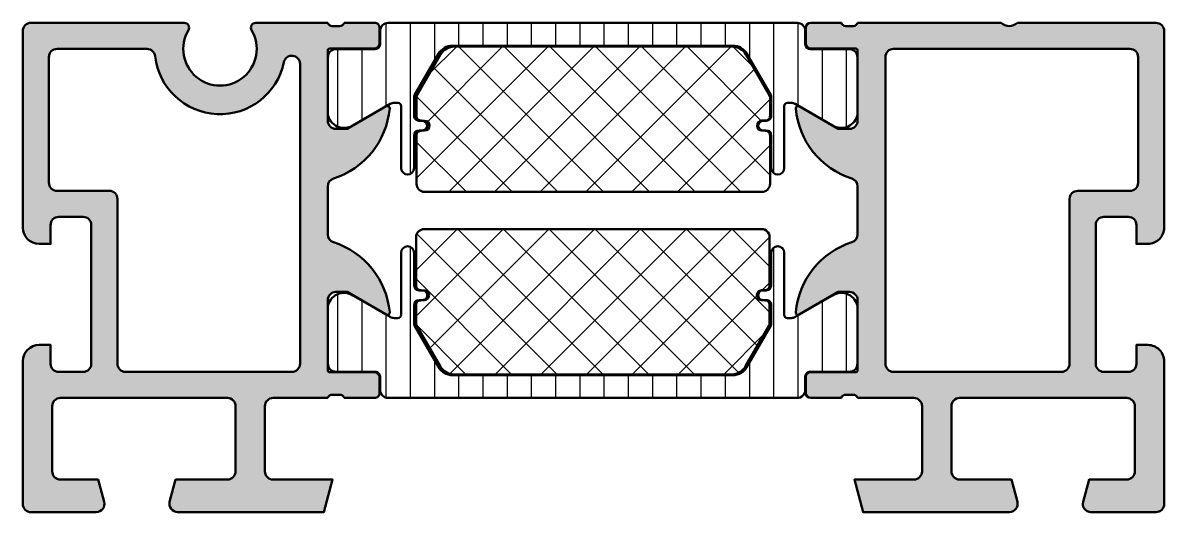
# Model space of a CAD drawing. Extents: x 0 to 70, y -30 to 0.
import ezdxf

# ---------------------------------------------------------------- set-up
doc = ezdxf.new("R2010")
doc.units = 0
for name, color, linetype, lineweight in [('0S-Alu contour', 7, 'Continuous', 50), ('0S-Alu hatch', 252, 'Continuous', 25), ('0S-Plastic contour', 254, 'Continuous', 50), ('0S-Plastic hatch', 253, 'Continuous', 25), ('0S-PT contour', 91, 'Continuous', 50), ('0S-PT hatch', 103, 'Continuous', 25)]:
    doc.layers.add(name, color=color, linetype=linetype, lineweight=lineweight)
pattern_1 = [(135, (0, 0), (-1.403165018917055, -1.403165018917055), []), (225, (0, 0), (1.403165018917055, -1.403165018917055), [])]
pattern_2 = [(90, (0, 0), (-1.4859, 0), [])]

# ---------------------------------------------------------------- blocks, each defined once
blk = doc.blocks.new('373840__84A94E6F_98FE_4E02_81BB_5062945A192A_')
at = {"layer": '0S-PT hatch'}
h = blk.add_hatch(dxfattribs=at)
h.set_pattern_fill('ANSI37', color=256, scale=0.625, angle=90, style=0)
h.set_pattern_definition(pattern_1)
edge = h.paths.add_edge_path()
edge.add_ellipse((45.30675354166806, -13.13669570241585), major_axis=(-0.4950000000000064, 0), ratio=1, start_angle=180, end_angle=270.0000000000008, ccw=False)
edge.add_line((45.80175354166807, -13.13669570241586), (45.80175354176694, -14.12669570241584))
edge.add_line((45.80175354176694, -14.12669570241584), (45.80175354176694, -16.10669570241588))
edge.add_ellipse((45.52417464414637, -16.11474018641769), major_axis=(-0.2776954413149472, 0), ratio=1, start_angle=85.91688235948038, end_angle=181.6600181461451, ccw=False)
edge.add_line((45.50440174497333, -16.39173078298262), (45.3064895305107, -16.39611335367304))
edge.add_arc((45.31656762396829, -16.70278662582439), 0.3068388238469064, 91.88221322522874, 266.5188238284825)
edge.add_line((45.29793618302895, -17.00905927107413), (45.49931529471485, -17.01437805469059))
edge.add_ellipse((45.53118259361233, -17.28330706807234), major_axis=(-0.27081052227988, 0), ratio=1, start_angle=177.5897791427145, end_angle=276.75786897964304, ccw=False)
edge.add_line((45.80175354176694, -17.29469570241583), (45.80175354176694, -18.44715630136487))
edge.add_ellipse((45.60375354213104, -18.44715630136487), major_axis=(-0.1979999996359041, 0), ratio=1, start_angle=150.0000053455932, end_angle=180, ccw=False)
edge.add_line((45.77522658100156, -18.5461562851847), (44.32576648727024, -21.05669535199894))
edge.add_ellipse((43.46840082294906, -20.56169516156339), major_axis=(-0.9900005408524362, 0), ratio=1, start_angle=89.9999999999992, end_angle=150.0000053455929, ccw=False)
edge.add_line((43.46840082294905, -21.55169570241583), (26.45410626048598, -21.55169570241584))
edge.add_ellipse((26.45410626048599, -20.56169516156336), major_axis=(-0.9900005408524812, 0), ratio=1, start_angle=29.999994654407885, end_angle=89.99999999999937, ccw=False)
edge.add_line((25.59674059616479, -21.05669535199894), (24.14728050243346, -18.54615628518468))
edge.add_ellipse((24.31875354130394, -18.44715630136487), major_axis=(-0.1979999996358538, 0), ratio=1, start_angle=0, end_angle=29.9999946544105, ccw=False)
edge.add_line((24.12075354166808, -18.44715630136487), (24.12075354166808, -17.29469570241582))
edge.add_ellipse((24.38323160599479, -17.28039624846058), major_axis=(-0.2628672833125327, 0), ratio=1, start_angle=-97.79679478533632, end_angle=3.118314914354926, ccw=False)
edge.add_line((24.41889222061983, -17.01995905987055), (24.61575354166794, -16.99769570241587))
edge.add_arc((24.61575354166797, -16.70069570241587), 0.296999999999997, 269.9999999999958, 449.9999999999958)
edge.add_line((24.61575354166799, -16.40369570241587), (24.42041237790429, -16.38088642705345))
edge.add_ellipse((24.38276588881733, -16.12118806274226), major_axis=(-0.2624128399421112, 0), ratio=1, start_angle=-3.1659036410578096, end_angle=98.24827529625901, ccw=False)
edge.add_line((24.12075354166809, -16.10669570241587), (24.12075354166809, -14.12669570241584))
edge.add_line((24.12075354166809, -14.12669570241584), (24.12075354166808, -13.13669570241584))
edge.add_ellipse((24.61575354166809, -13.13669570241584), major_axis=(-0.4950000000000046, 0), ratio=1, start_angle=270, end_angle=360, ccw=False)
edge.add_line((24.61575354166809, -12.64169570241584), (45.30675354166805, -12.64169570241585))
at = {"layer": '0S-PT contour', "color": 7}
for points in [[(24.12075354166809, -16.10669570241587), (24.12075354166809, -14.12669570241584), (24.12075354166808, -13.13669570241584)], [(24.61575354166809, -12.64169570241584), (45.30675354166805, -12.64169570241585)], [(45.80175354166807, -13.13669570241586), (45.80175354176694, -14.12669570241584), (45.80175354176694, -16.10669570241588)], [(24.61575354166799, -16.40369570241587), (24.42041237790429, -16.38088642705345)], [(45.50440174497333, -16.39173078298262), (45.3064895305107, -16.39611335367304)], [(24.12075354166808, -18.44715630136487), (24.12075354166808, -17.29469570241582)], [(24.41889222061983, -17.01995905987055), (24.61575354166794, -16.99769570241587)], [(45.29793618302895, -17.00905927107413), (45.49931529471485, -17.01437805469059)], [(45.80175354176694, -17.29469570241583), (45.80175354176694, -18.44715630136487)], [(25.59674059616479, -21.05669535199894), (24.14728050243346, -18.54615628518468)], [(45.77522658100156, -18.5461562851847), (44.32576648727024, -21.05669535199894)], [(43.46840082294905, -21.55169570241583), (26.45410626048598, -21.55169570241584)]]:
    blk.add_lwpolyline(points, dxfattribs=at)
at = {"layer": '0S-PT contour', "color": 7, "extrusion": (0, 0, -1)}
for centre, radius, start, end in [((-24.61575354166809, -13.13669570241584), 0.4950000000000046, 0, 90), ((-45.30675354166806, -13.13669570241585), 0.4950000000000064, 89.9999999999992, 180), ((-24.38276588881733, -16.12118806274226), 0.2624128399421112, 261.751724703741, 3.16590364105788), ((-45.52417464414637, -16.11474018641769), 0.2776954413149472, 178.3399818538549, 274.0831176405196), ((-24.38323160599479, -17.28039624846058), 0.2628672833125327, 356.8816850856451, 97.79679478533625), ((-45.53118259361233, -17.28330706807234), 0.27081052227988, 83.24213102035696, 182.4102208572855), ((-24.31875354130394, -18.44715630136487), 0.1979999996358538, 330.0000053455895, 0), ((-45.60375354213104, -18.44715630136487), 0.1979999996359041, 180, 209.9999946544069), ((-26.45410626048599, -20.56169516156336), 0.9900005408524812, 270.0000000000006, 330.0000053455921), ((-43.46840082294906, -20.56169516156339), 0.9900005408524362, 209.9999946544071, 270.0000000000008)]:
    blk.add_arc(centre, radius, start, end, dxfattribs=at)
at = {"layer": '0S-PT contour', "color": 7}
for centre, radius, start, end in [((24.61575354166797, -16.70069570241587), 0.296999999999997, 269.9999999999958, 89.9999999999959), ((45.31656762396829, -16.70278662582439), 0.3068388238469064, 91.88221322522874, 266.5188238284825)]:
    blk.add_arc(centre, radius, start, end, dxfattribs=at)
blk = doc.blocks.new('244217__650676E9_0D97_44A4_AF06_2F139816942C___6220376D_D4CB_4316_90C6_E2EEF06ECD18_')
at = {"layer": '0S-Plastic hatch'}
h = blk.add_hatch(dxfattribs=at)
h.set_pattern_fill('ANSI31', color=256, scale=0.4680000000000001, angle=45, style=0)
h.set_pattern_definition(pattern_2)
edge = h.paths.add_edge_path()
edge.add_line((22.40999699990731, -23.00000000000717), (47.490003, -23))
edge.add_arc((47.49000567890919, -22.5000026789092), 0.499997321097979, 269.9996930179738, 360.0003069823849)
edge.add_line((47.990003, -22.49999999999687), (47.990003, -21.68966866666667))
edge.add_ellipse((48.29000299999999, -21.68966866666665), major_axis=(-0.29999999999999, 0), ratio=1, start_angle=269.99999999999864, end_angle=360, ccw=False)
edge.add_line((48.290003, -21.38966866666666), (50.69000138293631, -21.39000061706369))
edge.add_arc((50.69000402256139, -20.89000463962507), 0.4999959774455797, 269.9996975188133, 360.0003024817733)
edge.add_line((51.18999999999999, -20.89000199999487), (51.18999999999999, -17.41346050190052))
edge.add_arc((50.20018192527714, -17.55577115089187), 0.9999960709244765, 8.18160805189962, 122.7270160998402)
edge.add_line((49.65954700000001, -16.71451850190052), (47.36474684376331, -18.03301291510038))
edge.add_ellipse((47.11474721305098, -17.60000000000011), major_axis=(-0.4999999999999363, 0), ratio=1, start_angle=89.9999999999992, end_angle=119.99995113626531, ccw=False)
edge.add_line((47.11474721305097, -18.10000000000005), (46.9, -18.10000000000005))
edge.add_ellipse((46.9, -17.90000000000006), major_axis=(-0.1999999999999922, 0), ratio=1, start_angle=0, end_angle=90, ccw=False)
edge.add_line((46.7, -17.90000000000005), (46.7, -14.10000000000002))
edge.add_arc((46.29999999999999, -14.10000000000002), 0.4000000000000057, 0, 180)
edge.add_line((45.89999999999998, -14.10000000000002), (45.89999999999998, -16.10000000000005))
edge.add_ellipse((45.59999999999997, -16.10000000000005), major_axis=(-0.3000000000000114, 0), ratio=1, start_angle=90.00000000000267, end_angle=180, ccw=False)
edge.add_line((45.59999999999998, -16.40000000000006), (45.40000000000007, -16.40000000000006))
edge.add_arc((45.40000000000008, -16.70000000000006), 0.2999999999999971, 90.00000000000136, 270.0000000000027)
edge.add_line((45.40000000000008, -17.00000000000005), (45.59999999999997, -17.00000000000003))
edge.add_ellipse((45.60000000000002, -17.30000000000002), major_axis=(-0.2999999999999864, 0), ratio=1, start_angle=180, end_angle=270.00000000000813, ccw=False)
edge.add_line((45.9, -17.30000000000002), (45.9, -18.46410161510006))
edge.add_ellipse((45.70000000036769, -18.46410161510001), major_axis=(-0.1999999996323041, 0), ratio=1, start_angle=150.0000053455937, end_angle=180, ccw=False)
edge.add_line((45.87320509013597, -18.56410159875643), (44.40910398535686, -21.09999964604357))
edge.add_ellipse((43.54307806180009, -20.59999945368438), major_axis=(-1.000000546315642, 0), ratio=1, start_angle=90.0000000000004, end_angle=150.0000053455914, ccw=False)
edge.add_line((43.5430780618001, -21.60000000000002), (26.35692193810003, -21.60000000000002))
edge.add_ellipse((26.35692193810003, -20.59999945368439), major_axis=(-1.000000546315636, 0), ratio=1, start_angle=29.999994654408283, end_angle=89.99999999999977, ccw=False)
edge.add_line((25.49089601454327, -21.09999964604357), (24.02679490976416, -18.56410159875645))
edge.add_ellipse((24.20000000027586, -18.46410161510055), major_axis=(-0.2000000002758611, 0), ratio=1, start_angle=0, end_angle=29.999994547786685, ccw=False)
edge.add_line((24, -18.46410161510019), (23.99999999999999, -17.30000000000004))
edge.add_ellipse((24.3, -17.30000000000004), major_axis=(-0.3000000000000149, 0), ratio=1, start_angle=270.0000000000007, end_angle=360, ccw=False)
edge.add_line((24.3, -17.00000000000003), (24.4999999999, -17.00000000000005))
edge.add_arc((24.50000000000012, -16.70000000000004), 0.2999999999999829, 269.999999980878, 449.9999999999932)
edge.add_line((24.50000000000016, -16.40000000000006), (24.29999999999991, -16.4))
edge.add_ellipse((24.30000000000001, -16.10000000000002), major_axis=(-0.2999999999999794, 0), ratio=1, start_angle=0, end_angle=89.9999999999817, ccw=False)
edge.add_line((24.00000000000003, -16.10000000000003), (24, -14.10000000000001))
edge.add_arc((23.59999999990014, -14.10000000000002), 0.3999999999999986, 0, 180)
edge.add_line((23.19999999990014, -14.10000000000002), (23.19999999990013, -17.90000000000004))
edge.add_ellipse((22.99999999990012, -17.90000000000005), major_axis=(-0.2000000000000064, 0), ratio=1, start_angle=90.00000000000102, end_angle=180, ccw=False)
edge.add_line((22.99999999990013, -18.10000000000005), (22.78525278684916, -18.10000000000005))
edge.add_ellipse((22.78525278684918, -17.59999999999999), major_axis=(-0.500000000000057, 0), ratio=1, start_angle=60.0000488637383, end_angle=89.9999999999967, ccw=False)
edge.add_line((22.53525315613682, -18.03301291510038), (20.24045299990013, -16.71451850190053))
edge.add_arc((19.69981807462297, -17.55577115089188), 0.999996070924481, 57.27298390015943, 171.8183919481002)
edge.add_line((18.70999999990012, -17.41346050190052), (18.70999989431426, -20.89000200000027))
edge.add_arc((19.20999587175289, -20.89000463962535), 0.4999959774455868, 179.9996975182267, 270.0003024811859)
edge.add_line((19.20999851137796, -21.39000061706397), (21.60999689431427, -21.38966866666694))
edge.add_ellipse((21.60999689431428, -21.68966866666694), major_axis=(-0.2999999999999971, 0), ratio=1, start_angle=180, end_angle=270.00000000000136, ccw=False)
edge.add_line((21.90999689431428, -21.68966866666695), (21.90999699990014, -22.5))
edge.add_arc((22.40999432099812, -22.5000026789092), 0.4999973211051546, 179.999693017615, 270.0003069820253)
at = {"layer": '0S-Plastic contour', "color": 7}
for points in [[(23.19999999990014, -14.10000000000002), (23.19999999990013, -17.90000000000004)], [(24.00000000000003, -16.10000000000003), (24, -14.10000000000001)], [(45.89999999999998, -14.10000000000002), (45.89999999999998, -16.10000000000005)], [(46.7, -17.90000000000005), (46.7, -14.10000000000002)], [(22.53525315613682, -18.03301291510038), (20.24045299990013, -16.71451850190053)], [(24.50000000000016, -16.40000000000006), (24.29999999999991, -16.4)], [(45.59999999999998, -16.40000000000006), (45.40000000000007, -16.40000000000006)], [(49.65954700000001, -16.71451850190052), (47.36474684376331, -18.03301291510038)], [(18.70999999990012, -17.41346050190052), (18.70999989431426, -20.89000200000027)], [(24, -18.46410161510019), (23.99999999999999, -17.30000000000004)], [(24.3, -17.00000000000003), (24.4999999999, -17.00000000000005)], [(45.40000000000008, -17.00000000000005), (45.59999999999997, -17.00000000000003)], [(45.9, -17.30000000000002), (45.9, -18.46410161510006)], [(51.18999999999999, -20.89000199999487), (51.18999999999999, -17.41346050190052)], [(22.99999999990013, -18.10000000000005), (22.78525278684916, -18.10000000000005)], [(47.11474721305097, -18.10000000000005), (46.9, -18.10000000000005)], [(25.49089601454327, -21.09999964604357), (24.02679490976416, -18.56410159875645)], [(45.87320509013597, -18.56410159875643), (44.40910398535686, -21.09999964604357)], [(19.20999851137796, -21.39000061706397), (21.60999689431427, -21.38966866666694)], [(21.90999689431428, -21.68966866666695), (21.90999699990014, -22.5)], [(43.5430780618001, -21.60000000000002), (26.35692193810003, -21.60000000000002)], [(47.990003, -22.49999999999687), (47.990003, -21.68966866666667)], [(48.290003, -21.38966866666666), (50.69000138293631, -21.39000061706369)], [(22.40999699990731, -23.00000000000717), (47.490003, -23)]]:
    blk.add_lwpolyline(points, dxfattribs=at)
for centre, radius, start, end in [((23.59999999990014, -14.10000000000002), 0.3999999999999986, 0, 180), ((46.29999999999999, -14.10000000000002), 0.4000000000000057, 0, 180), ((19.69981807462297, -17.55577115089188), 0.999996070924481, 57.27298390015943, 171.8183919481002), ((24.50000000000012, -16.70000000000004), 0.2999999999999829, 269.999999980878, 89.99999999999324), ((45.40000000000008, -16.70000000000006), 0.2999999999999971, 90.00000000000136, 270.0000000000027), ((50.20018192527714, -17.55577115089187), 0.9999960709244765, 8.18160805189962, 122.7270160998402), ((19.20999587175289, -20.89000463962535), 0.4999959774455868, 179.9996975182267, 270.0003024811859), ((50.69000402256139, -20.89000463962507), 0.4999959774455797, 269.9996975188133, 0.0003024817733149), ((22.40999432099812, -22.5000026789092), 0.4999973211051546, 179.999693017615, 270.0003069820253), ((47.49000567890919, -22.5000026789092), 0.499997321097979, 269.9996930179738, 0.0003069823849455)]:
    blk.add_arc(centre, radius, start, end, dxfattribs=at)
at = {"layer": '0S-Plastic contour', "color": 7, "extrusion": (0, 0, -1)}
for centre, radius, start, end in [((-24.30000000000001, -16.10000000000002), 0.2999999999999794, 270.0000000000183, 0), ((-45.59999999999997, -16.10000000000005), 0.3000000000000114, 180, 269.9999999999973), ((-24.3, -17.30000000000004), 0.3000000000000149, 0, 89.99999999999935), ((-45.60000000000002, -17.30000000000002), 0.2999999999999865, 89.99999999999186, 180), ((-22.78525278684918, -17.59999999999999), 0.500000000000057, 270.0000000000033, 299.9999511362618), ((-22.99999999990012, -17.90000000000005), 0.2000000000000064, 180, 269.999999999999), ((-46.9, -17.90000000000006), 0.1999999999999922, 270, 0), ((-47.11474721305098, -17.60000000000011), 0.4999999999999363, 240.0000488637347, 270.0000000000008), ((-24.20000000027586, -18.46410161510055), 0.2000000002758611, 330.0000054522133, 0), ((-45.70000000036769, -18.46410161510001), 0.1999999996323041, 180, 209.9999946544064), ((-21.60999689431428, -21.68966866666694), 0.2999999999999971, 89.99999999999864, 180), ((-26.35692193810003, -20.59999945368439), 1.000000546315636, 270.0000000000002, 330.0000053455917), ((-43.54307806180009, -20.59999945368438), 1.000000546315642, 209.9999946544087, 269.9999999999996), ((-48.29000299999999, -21.68966866666665), 0.29999999999999, 0, 90.00000000000136)]:
    blk.add_arc(centre, radius, start, end, dxfattribs=at)
blk = doc.blocks.new('373840__4C39BD4F_C58D_4066_A376_490FDE88BE73_')
at = {"layer": '0S-PT hatch'}
h = blk.add_hatch(dxfattribs=at)
h.set_pattern_fill('ANSI37', color=256, scale=0.625, angle=90, style=0)
h.set_pattern_definition(pattern_1)
edge = h.paths.add_edge_path()
edge.add_line((24.64175193269304, -10.36216350992348), (45.33275193269301, -10.36216350992349))
edge.add_arc((45.33275193269301, -9.86716350992348), 0.4950000000000117, 270, 360)
edge.add_line((45.82775193269302, -9.86716350992348), (45.82775193279189, -8.877163509923491))
edge.add_line((45.82775193279189, -8.877163509923491), (45.82775193279189, -6.897163509923458))
edge.add_arc((45.55017303517132, -6.889119025921662), 0.277695441314961, 358.3399818538581, 454.0831176405178)
edge.add_line((45.53040013599829, -6.612128429356717), (45.33248792153566, -6.607745858666291))
edge.add_ellipse((45.34256601499325, -6.301072586514944), major_axis=(-0.3068388238469082, 0), ratio=1, start_angle=-86.51882382848117, end_angle=88.11778677477002, ccw=False)
edge.add_line((45.3239345740539, -5.994799941265196), (45.5253136857398, -5.989481157648739))
edge.add_arc((45.55718098463728, -5.720552144266992), 0.2708105222798804, 263.242131020357, 362.4102208572856)
edge.add_line((45.8277519327919, -5.709163509923506), (45.82775193279191, -4.556702910974458))
edge.add_arc((45.62975193315604, -4.556702910974451), 0.1979999996358685, 0, 29.99999465440938)
edge.add_line((45.80122497202653, -4.457702927154635), (44.3517648782952, -1.947163860340388))
edge.add_arc((43.494399213974, -2.442164050775961), 0.9900005408524593, 29.99999465440762, 90)
edge.add_line((43.494399213974, -1.452163509923502), (26.48010465151094, -1.452163509923479))
edge.add_arc((26.48010465151094, -2.442164050775947), 0.990000540852467, 90, 150.0000053455923)
edge.add_line((25.62273898718975, -1.947163860340373), (24.17327889345842, -4.457702927154642))
edge.add_arc((24.34475193232888, -4.556702910974454), 0.1979999996358476, 150.0000053455884, 180)
edge.add_line((24.14675193269304, -4.556702910974454), (24.14675193269304, -5.709163509923499))
edge.add_arc((24.40922999701974, -5.723462963878741), 0.2628672833125291, 176.881685085645, 277.7967947853372)
edge.add_line((24.44489061164478, -5.983900152468761), (24.6417519326929, -6.006163509923453))
edge.add_ellipse((24.64175193269292, -6.30316350992345), major_axis=(-0.296999999999997, 0), ratio=1, start_angle=90.0000000000042, end_angle=270.0000000000041, ccw=False)
edge.add_line((24.64175193269294, -6.600163509923447), (24.44641076892924, -6.622972785285867))
edge.add_arc((24.40876427984229, -6.882671149597062), 0.2624128399421112, 81.75172470374098, 183.1659036410579)
edge.add_line((24.14675193269305, -6.897163509923451), (24.14675193269305, -8.877163509923484))
edge.add_line((24.14675193269305, -8.877163509923484), (24.14675193269304, -9.86716350992348))
edge.add_arc((24.64175193269304, -9.86716350992348), 0.4950000000000046, 180, 270)
at = {"layer": '0S-PT contour', "color": 7}
for points in [[(25.62273898718975, -1.947163860340373), (24.17327889345842, -4.457702927154642)], [(43.494399213974, -1.452163509923502), (26.48010465151094, -1.452163509923479)], [(45.80122497202653, -4.457702927154635), (44.3517648782952, -1.947163860340388)], [(24.14675193269304, -4.556702910974454), (24.14675193269304, -5.709163509923499)], [(45.8277519327919, -5.709163509923506), (45.82775193279191, -4.556702910974458)], [(24.44489061164478, -5.983900152468761), (24.6417519326929, -6.006163509923453)], [(45.3239345740539, -5.994799941265196), (45.5253136857398, -5.989481157648739)], [(24.14675193269305, -6.897163509923451), (24.14675193269305, -8.877163509923484), (24.14675193269304, -9.86716350992348)], [(24.64175193269294, -6.600163509923447), (24.44641076892924, -6.622972785285867)], [(45.53040013599829, -6.612128429356717), (45.33248792153566, -6.607745858666291)], [(45.82775193269302, -9.86716350992348), (45.82775193279189, -8.877163509923491), (45.82775193279189, -6.897163509923458)], [(24.64175193269304, -10.36216350992348), (45.33275193269301, -10.36216350992349)]]:
    blk.add_lwpolyline(points, dxfattribs=at)
for centre, radius, start, end in [((26.48010465151094, -2.442164050775947), 0.990000540852467, 90, 150.0000053455923), ((43.494399213974, -2.442164050775961), 0.9900005408524593, 29.99999465440762, 90), ((24.34475193232888, -4.556702910974454), 0.1979999996358476, 150.0000053455884, 180), ((45.62975193315604, -4.556702910974451), 0.1979999996358685, 0, 29.99999465440938), ((24.40922999701974, -5.723462963878741), 0.2628672833125291, 176.881685085645, 277.7967947853372), ((45.55718098463728, -5.720552144266992), 0.2708105222798804, 263.242131020357, 2.410220857285582), ((24.40876427984229, -6.882671149597062), 0.2624128399421112, 81.75172470374098, 183.1659036410579), ((45.55017303517132, -6.889119025921662), 0.277695441314961, 358.3399818538581, 94.08311764051786), ((24.64175193269304, -9.86716350992348), 0.4950000000000046, 180, 270), ((45.33275193269301, -9.86716350992348), 0.4950000000000117, 270, 0)]:
    blk.add_arc(centre, radius, start, end, dxfattribs=at)
at = {"layer": '0S-PT contour', "color": 7, "extrusion": (0, 0, -1)}
for centre, radius, start, end in [((-24.64175193269292, -6.30316350992345), 0.296999999999997, 89.9999999999959, 269.9999999999958), ((-45.34256601499325, -6.301072586514944), 0.3068388238469082, 271.88221322523, 86.51882382848127)]:
    blk.add_arc(centre, radius, start, end, dxfattribs=at)
blk = doc.blocks.new('361450__BD29AA37_3FA2_464C_9EF9_9E5709FCD287_')
at = {"layer": '0S-Alu hatch'}
h = blk.add_hatch(color=256, dxfattribs=at)
edge = h.paths.add_edge_path()
edge.add_arc((0.5, -0.4994506835938921), 0.4999999999999858, 89.99999999999511, 180)
edge.add_line((1.42e-14, -0.4994506835938921), (8.53e-14, -12.54959778256389))
edge.add_arc((1.000019823147837, -12.54957795941676), 1.000019823344223, 180.0011357606123, 269.9988642397725)
edge.add_line((0.9999999999994027, -13.54959778256451), (1.700012207030852, -13.54959778256429))
edge.add_line((1.700012207030852, -13.54959778256429), (1.700012207030979, -12.39959778256217))
edge.add_ellipse((2.200012207031571, -12.39959778256296), major_axis=(-0.500000000000592, 0), ratio=1, start_angle=269.9999999998708, end_angle=360, ccw=False)
edge.add_line((2.200012207032699, -11.89959778256237), (3.700012207030795, -11.89959778256507))
edge.add_ellipse((3.700012207030795, -12.3995977825653), major_axis=(-0.5000000000002274, 0), ratio=1, start_angle=180, end_angle=270.00000000000006, ccw=False)
edge.add_line((4.200012207031022, -12.3995977825653), (4.200012207030752, -20.89945068359415))
edge.add_ellipse((3.70001220703036, -20.89945068359392), major_axis=(-0.5000000000003922, 0), ratio=1, start_angle=90.00000000002541, end_angle=180, ccw=False)
edge.add_line((3.700012207030582, -21.39945068359432), (2.200012207030823, -21.39945068359363))
edge.add_ellipse((2.200012207031091, -20.89945068359341), major_axis=(-0.5000000000002239, 0), ratio=1, start_angle=0, end_angle=89.9999999999693, ccw=False)
edge.add_line((1.700012207030866, -20.89945068359341), (1.700012207030866, -19.74945068359303))
edge.add_line((1.700012207030866, -19.74945068359303), (0.9999999999991047, -19.74945068359246))
edge.add_arc((1.000019823146871, -20.74947050673927), 1.000019823343275, 90.00113576018921, 179.9988642400294)
edge.add_line((7.11e-14, -20.74945068359531), (0, -29.50000000000001))
edge.add_arc((0.4999999999999858, -29.49999999999999), 0.4999999999999858, 180, 270.0000000000017)
edge.add_line((0.5, -29.99999999999998), (4.502929687499914, -29.99999999999998))
edge.add_arc((4.502163794255082, -29.49914171856599), 0.5008588670209102, 270.0876144368761, 374.9569972385804)
edge.add_line((4.986053466796946, -29.36987304687482), (4.618408203125113, -27.99975585937492))
edge.add_line((4.618408203125113, -27.99975585937492), (2.300086064073326, -28.00015490787425))
edge.add_ellipse((2.299999999999758, -27.50015491528154), major_axis=(-0.4999999999997341, 0), ratio=1, start_angle=0, end_angle=90.009862216415, ccw=False)
edge.add_line((1.800000000000025, -27.50015491528154), (1.800000000000139, -23.49951171874985))
edge.add_ellipse((2.300000000000096, -23.49951171874989), major_axis=(-0.4999999999999574, 0), ratio=1, start_angle=269.9999999999951, end_angle=360, ccw=False)
edge.add_line((2.300000000000139, -22.99951171874994), (12.54991302490239, -22.99951171874991))
edge.add_ellipse((12.54991302490234, -23.49951171874996), major_axis=(-0.500000000000057, 0), ratio=1, start_angle=180, end_angle=269.9999999999935, ccw=False)
edge.add_line((13.04991302490239, -23.49951171874996), (13.04991302490232, -27.50013368336791))
edge.add_ellipse((12.5499130249025, -27.50013368336791), major_axis=(-0.4999999999998206, 0), ratio=1, start_angle=89.99098768713361, end_angle=180, ccw=False)
edge.add_line((12.54983437763646, -28.00013367718234), (9.371795654296875, -27.99963378906245))
edge.add_line((9.371795654296875, -27.99963378906245), (9.004119873046847, -29.36987304687495))
edge.add_arc((9.509384776708089, -29.48210319723944), 0.5175792012075434, 167.4766969718996, 268.5285277061874)
edge.add_line((9.4960937499999, -29.99951171874993), (18.46334838867193, -29.99999999999982))
edge.add_line((18.46334838867193, -29.99999999999982), (18.99914550781246, -27.99999999999995))
edge.add_line((18.99914550781246, -27.99999999999995), (15.34991302490239, -27.99999999999994))
edge.add_ellipse((15.34991302490239, -27.49999999999994), major_axis=(-0.4999999999999965, 0), ratio=1, start_angle=0, end_angle=90.0000000000004, ccw=False)
edge.add_line((14.84991302490239, -27.49999999999995), (14.84991302490239, -23.49936930788282))
edge.add_ellipse((15.34991302490232, -23.4993693078829), major_axis=(-0.4999999999999272, 0), ratio=1, start_angle=269.9986288125095, end_angle=360, ccw=False)
edge.add_line((15.3499249907705, -22.99936930802616), (18.7000000000005, -22.9994506835938))
edge.add_ellipse((18.96752059199362, -23.07828713013685), major_axis=(-0.2788950563274398, 0), ratio=1, start_angle=268.8354106259038, end_angle=343.58012358050667, ccw=False)
edge.add_line((18.97318899999199, -22.7994496835938), (19.42678299999198, -22.7994496835938))
edge.add_ellipse((19.43244365946904, -23.07831777923697), major_axis=(-0.2789255417371577, 0), ratio=1, start_angle=196.4245945553559, end_angle=271.16287007288713, ccw=False)
edge.add_line((19.69998699999199, -22.9994506835938), (21.5799980000005, -22.9994506835938))
edge.add_arc((21.57999800000051, -22.6994506835938), 0.2999999999999971, 269.9999999999986, 360)
edge.add_line((21.87999800000051, -22.6994506835938), (21.8799980000005, -21.71947636455101))
edge.add_arc((21.5799980000005, -21.71947636455101), 0.2999999999999989, 0, 90)
edge.add_line((21.5799980000005, -21.41947636455101), (18.8200000000005, -21.41947636455101))
edge.add_ellipse((18.82000000000049, -21.29947636455101), major_axis=(-0.1199999999999939, 0), ratio=1, start_angle=0, end_angle=90.00000000000512, ccw=False)
edge.add_line((18.7000000000005, -21.29947636455101), (18.70000000000048, -16.99945068359378))
edge.add_ellipse((19.20000000000045, -16.99945068359376), major_axis=(-0.4999999999999645, 0), ratio=1, start_angle=269.9999999999992, end_angle=360, ccw=False)
edge.add_line((19.20000000000046, -16.4994506835938), (19.90000000000049, -16.4994506835938))
edge.add_line((19.90000000000049, -16.4994506835938), (22.29282032302801, -17.88094614121618))
edge.add_arc((22.36188021535215, -17.7613308989455), 0.1381197846483033, 240.000000000005, 367.7024374940943)
edge.add_arc((17.52052898054733, -18.20894928692931), 5.00000000000076, 5.349228009617605, 72.22027457328598)
edge.add_ellipse((19.1999999999993, -12.97164300461001), major_axis=(-0.4999999999992619, 0), ratio=1, start_angle=0, end_angle=72.22027457329187, ccw=False)
edge.add_line((18.70000000000004, -12.97164300461001), (18.70000000000004, -10.02725836257934))
edge.add_ellipse((19.20000000000071, -10.02725836257937), major_axis=(-0.5000000000006679, 0), ratio=1, start_angle=287.77972542664963, end_angle=360, ccw=False)
edge.add_arc((17.52052898055443, -4.789952080258341), 4.999999999999263, 287.7797254266517, 354.6507719903814)
edge.add_arc((22.36188021535776, -5.237570468242104), 0.1381197846482943, 352.2975625059097, 480.0000000000004)
edge.add_line((22.29282032303361, -5.117955225971446), (19.90000000000615, -6.499450683593828))
edge.add_line((19.90000000000615, -6.499450683593828), (19.20000000000608, -6.499450683593831))
edge.add_ellipse((19.20000000000609, -5.999450683593839), major_axis=(-0.499999999999992, 0), ratio=1, start_angle=0, end_angle=89.9999999999992, ccw=False)
edge.add_line((18.7000000000061, -5.999450683593835), (18.70000000000614, -1.699425002636626))
edge.add_ellipse((18.82000000000615, -1.699425002636622), major_axis=(-0.1200000000000045, 0), ratio=1, start_angle=270, end_angle=360, ccw=False)
edge.add_line((18.82000000000615, -1.579425002636618), (21.57999800000615, -1.579425002636615))
edge.add_arc((21.57999800000615, -1.279425002636621), 0.29999999999999, 270, 360)
edge.add_line((21.87999800000614, -1.279425002636621), (21.87999800000615, -0.2994506835938395))
edge.add_arc((21.57999800000615, -0.2994506835938395), 0.3000000000000007, 0, 90.00000000000136)
edge.add_line((21.57999800000614, 0.0005493164061612), (19.69998699999763, 0.0005493164061683))
edge.add_ellipse((19.4324436594747, 0.0794164120493264), major_axis=(-0.2789255417371413, 0), ratio=1, start_angle=88.83712992711361, end_angle=163.5754054446469, ccw=False)
edge.add_line((19.42678299999764, -0.199451683593832), (18.97318899999763, -0.199451683593832))
edge.add_ellipse((18.96752059199926, 0.0793857629492131), major_axis=(-0.2788950563274322, 0), ratio=1, start_angle=16.419876419491004, end_angle=91.16458937409698, ccw=False)
edge.add_line((18.70000000000614, 0.0005493164061754), (14.28726061646289, 0.0005493164061967))
edge.add_arc((14.28726061646283, -0.2994506835938893), 0.3000000000000859, 89.99999999999051, 210.6507699401211)
edge.add_ellipse((12.09351951961451, -1.599450683593958), major_axis=(-2.250000000000202, 0), ratio=1, start_angle=-30.650769940121506, end_angle=210.6507699401274, ccw=False)
edge.add_arc((9.899778422766074, -0.2994506835939745), 0.3000000000001428, 329.3492300598606, 449.9999999999864)
edge.add_line((9.899778422766145, 0.0005493164061683), (0.5000000000000427, 0.0005493164060937))
edge = h.paths.add_edge_path()
edge.add_line((1.600000000000093, -9.799597782563968), (1.600000000000022, -2.099450683593875))
edge.add_ellipse((2.100000000000051, -2.09945068359385), major_axis=(-0.5000000000000285, 0), ratio=1, start_angle=270.00000000000324, end_angle=360, ccw=False)
edge.add_line((2.100000000000022, -1.599450683593822), (7.621383564605515, -1.599450683593796))
edge.add_ellipse((7.621383564605544, -2.099450683594163), major_axis=(-0.5000000000003676, 0), ratio=1, start_angle=186.3793702084008, end_angle=270.00000000000324, ccw=False)
edge.add_arc((12.09351951960656, -1.599450683597829), 4.000000000000654, 186.3793702083935, 348.2986082579986)
edge.add_ellipse((16.50000000000081, -2.512100548498452), major_axis=(-0.49999999999919, 0), ratio=1, start_angle=180, end_angle=348.2986082580018, ccw=False)
edge.add_line((17, -2.512100548498452), (17.00000000000007, -20.89951171874989))
edge.add_ellipse((16.50000000000007, -20.89951171874989), major_axis=(-0.5, 0), ratio=1, start_angle=90.00000000000318, end_angle=180, ccw=False)
edge.add_line((16.5000000000001, -21.39951171874988), (6.300012207030903, -21.39951171874977))
edge.add_ellipse((6.300012207030931, -20.89951171874983), major_axis=(-0.4999999999999432, 0), ratio=1, start_angle=0, end_angle=89.9999999999967, ccw=False)
edge.add_line((5.800012207030988, -20.89951171874983), (5.800012207030992, -10.79959778256393))
edge.add_arc((5.300012207031031, -10.79959778256393), 0.499999999999961, 0, 90.00000000001138)
edge.add_line((5.300012207030931, -10.29959778256397), (2.099999999999894, -10.29959778256366))
edge.add_ellipse((2.099999999999781, -9.799597782563971), major_axis=(-0.4999999999996874, 0), ratio=1, start_angle=0, end_angle=90.00000000001302, ccw=False)
at = {"layer": '0S-Alu contour', "color": 7}
for points in [[(9.899778422766145, 0.0005493164061683), (0.5000000000000427, 0.0005493164060937)], [(18.70000000000614, 0.0005493164061754), (14.28726061646289, 0.0005493164061967)], [(21.57999800000614, 0.0005493164061612), (19.69998699999763, 0.0005493164061683)], [(1.42e-14, -0.4994506835938921), (8.53e-14, -12.54959778256389)], [(19.42678299999764, -0.199451683593832), (18.97318899999763, -0.199451683593832)], [(21.87999800000614, -1.279425002636621), (21.87999800000615, -0.2994506835938395)], [(1.600000000000093, -9.799597782563968), (1.600000000000022, -2.099450683593875)], [(2.100000000000022, -1.599450683593822), (7.621383564605515, -1.599450683593796)], [(18.7000000000061, -5.999450683593835), (18.70000000000614, -1.699425002636626)], [(18.82000000000615, -1.579425002636618), (21.57999800000615, -1.579425002636615)], [(17, -2.512100548498452), (17.00000000000007, -20.89951171874989)], [(22.29282032303361, -5.117955225971446), (19.90000000000615, -6.499450683593828), (19.20000000000608, -6.499450683593831)], [(5.300012207030931, -10.29959778256397), (2.099999999999894, -10.29959778256366)], [(18.70000000000004, -12.97164300461001), (18.70000000000004, -10.02725836257934)], [(5.800012207030988, -20.89951171874983), (5.800012207030992, -10.79959778256393)], [(2.200012207032699, -11.89959778256237), (3.700012207030795, -11.89959778256507)], [(0.9999999999994027, -13.54959778256451), (1.700012207030852, -13.54959778256429), (1.700012207030979, -12.39959778256217)], [(4.200012207031022, -12.3995977825653), (4.200012207030752, -20.89945068359415)], [(19.20000000000046, -16.4994506835938), (19.90000000000049, -16.4994506835938), (22.29282032302801, -17.88094614121618)], [(18.7000000000005, -21.29947636455101), (18.70000000000048, -16.99945068359378)], [(1.700012207030866, -20.89945068359341), (1.700012207030866, -19.74945068359303), (0.9999999999991047, -19.74945068359246)], [(7.11e-14, -20.74945068359531), (0, -29.50000000000001)], [(3.700012207030582, -21.39945068359432), (2.200012207030823, -21.39945068359363)], [(16.5000000000001, -21.39951171874988), (6.300012207030903, -21.39951171874977)], [(21.5799980000005, -21.41947636455101), (18.8200000000005, -21.41947636455101)], [(21.87999800000051, -22.6994506835938), (21.8799980000005, -21.71947636455101)], [(2.300000000000139, -22.99951171874994), (12.54991302490239, -22.99951171874991)], [(15.3499249907705, -22.99936930802616), (18.7000000000005, -22.9994506835938)], [(18.97318899999199, -22.7994496835938), (19.42678299999198, -22.7994496835938)], [(19.69998699999199, -22.9994506835938), (21.5799980000005, -22.9994506835938)], [(1.800000000000025, -27.50015491528154), (1.800000000000139, -23.49951171874985)], [(13.04991302490239, -23.49951171874996), (13.04991302490232, -27.50013368336791)], [(14.84991302490239, -27.49999999999995), (14.84991302490239, -23.49936930788282)], [(4.986053466796946, -29.36987304687482), (4.618408203125113, -27.99975585937492), (2.300086064073326, -28.00015490787425)], [(12.54983437763646, -28.00013367718234), (9.371795654296875, -27.99963378906245), (9.004119873046847, -29.36987304687495)], [(9.4960937499999, -29.99951171874993), (18.46334838867193, -29.99999999999982), (18.99914550781246, -27.99999999999995), (15.34991302490239, -27.99999999999994)], [(0.5, -29.99999999999998), (4.502929687499914, -29.99999999999998)]]:
    blk.add_lwpolyline(points, dxfattribs=at)
for centre, radius, start, end in [((0.5, -0.4994506835938921), 0.4999999999999858, 89.99999999999511, 180), ((9.899778422766074, -0.2994506835939745), 0.3000000000001428, 329.3492300598606, 89.99999999998644), ((14.28726061646283, -0.2994506835938893), 0.3000000000000859, 89.99999999999051, 210.6507699401211), ((21.57999800000615, -0.2994506835938395), 0.3000000000000007, 0, 90.00000000000136), ((21.57999800000615, -1.279425002636621), 0.29999999999999, 270, 0), ((12.09351951960656, -1.599450683597829), 4.000000000000654, 186.3793702083935, 348.2986082579986), ((17.52052898055443, -4.789952080258341), 4.999999999999263, 287.7797254266517, 354.6507719903814), ((22.36188021535776, -5.237570468242104), 0.1381197846482943, 352.2975625059097, 120.0000000000004), ((5.300012207031031, -10.79959778256393), 0.499999999999961, 0, 90.00000000001138), ((1.000019823147837, -12.54957795941676), 1.000019823344223, 180.0011357606123, 269.9988642397725), ((17.52052898054733, -18.20894928692931), 5.00000000000076, 5.349228009617605, 72.22027457328598), ((22.36188021535215, -17.7613308989455), 0.1381197846483033, 240.000000000005, 7.70243749409433), ((1.000019823146871, -20.74947050673927), 1.000019823343275, 90.00113576018921, 179.9988642400294), ((21.5799980000005, -21.71947636455101), 0.2999999999999989, 0, 90), ((21.57999800000051, -22.6994506835938), 0.2999999999999971, 269.9999999999986, 0), ((4.502163794255082, -29.49914171856599), 0.5008588670209102, 270.0876144368761, 14.95699723858039), ((9.509384776708089, -29.48210319723944), 0.5175792012075434, 167.4766969718996, 268.5285277061874), ((0.4999999999999858, -29.49999999999999), 0.4999999999999858, 180, 270.0000000000017)]:
    blk.add_arc(centre, radius, start, end, dxfattribs=at)
at = {"layer": '0S-Alu contour', "color": 7, "extrusion": (0, 0, -1)}
for centre, radius, start, end in [((-18.96752059199926, 0.0793857629492131), 0.2788950563274322, 268.835410625903, 343.580123580509), ((-19.4324436594747, 0.0794164120493264), 0.2789255417371413, 196.4245945553532, 271.1628700728865), ((-12.09351951961451, -1.599450683593958), 2.250000000000202, 149.3492300598726, 30.65076994012156), ((-2.100000000000051, -2.09945068359385), 0.5000000000000285, 0, 89.99999999999675), ((-7.621383564605544, -2.099450683594163), 0.5000000000003676, 89.99999999999675, 173.6206297915992), ((-16.50000000000081, -2.512100548498452), 0.49999999999919, 11.70139174199821, 180), ((-18.82000000000615, -1.699425002636622), 0.1200000000000045, 0, 90), ((-19.20000000000609, -5.999450683593839), 0.499999999999992, 270.0000000000008, 0), ((-2.099999999999781, -9.799597782563971), 0.4999999999996874, 269.999999999987, 0), ((-19.20000000000071, -10.02725836257937), 0.5000000000006679, 0, 72.22027457335035), ((-2.200012207031571, -12.39959778256296), 0.500000000000592, 0, 90.00000000012922), ((-3.700012207030795, -12.3995977825653), 0.5000000000002274, 89.99999999999994, 180), ((-19.1999999999993, -12.97164300461001), 0.4999999999992619, 287.7797254267081, 0), ((-19.20000000000045, -16.99945068359376), 0.4999999999999645, 0, 90.00000000000081), ((-2.200012207031091, -20.89945068359341), 0.5000000000002239, 270.0000000000307, 0), ((-3.70001220703036, -20.89945068359392), 0.5000000000003922, 180, 269.9999999999746), ((-6.300012207030931, -20.89951171874983), 0.4999999999999432, 270.0000000000033, 0), ((-16.50000000000007, -20.89951171874989), 0.5, 180, 269.9999999999968), ((-18.82000000000049, -21.29947636455101), 0.1199999999999939, 269.9999999999949, 0), ((-2.300000000000096, -23.49951171874989), 0.4999999999999574, 0, 90.00000000000487), ((-12.54991302490234, -23.49951171874996), 0.500000000000057, 90.00000000000651, 180), ((-15.34991302490232, -23.4993693078829), 0.4999999999999272, 0, 90.0013711874905), ((-18.96752059199362, -23.07828713013685), 0.2788950563274398, 16.41987641949331, 91.16458937409618), ((-19.43244365946904, -23.07831777923697), 0.2789255417371577, 88.83712992711285, 163.5754054446441), ((-2.299999999999758, -27.50015491528154), 0.4999999999997341, 269.990137783585, 0), ((-12.5499130249025, -27.50013368336791), 0.4999999999998206, 180, 270.0090123128664), ((-15.34991302490239, -27.49999999999994), 0.4999999999999965, 269.9999999999996, 0)]:
    blk.add_arc(centre, radius, start, end, dxfattribs=at)
blk = doc.blocks.new('244217__51531289_E94F_4310_BA4E_B4D3734460B0___BA92F71A_2545_4D7E_A1C5_5BD267FC256B_')
at = {"layer": '0S-Plastic hatch'}
h = blk.add_hatch(dxfattribs=at)
h.set_pattern_fill('ANSI31', color=256, scale=0.4680000000000001, angle=45, style=0)
h.set_pattern_definition(pattern_2)
edge = h.paths.add_edge_path()
edge.add_ellipse((47.49000567900803, -0.4999973210908067), major_axis=(-0.4999973211051526, 0), ratio=1, start_angle=179.9996930176151, end_angle=270.000306982027, ccw=False)
edge.add_line((47.990003000106, -0.5000000000031378), (47.99000310569186, -1.310331333333056))
edge.add_arc((48.29000310569186, -1.310331333333053), 0.3000000000000043, 180, 270)
edge.add_line((48.29000310569186, -1.610331333333057), (50.69000148862818, -1.609999382936038))
edge.add_ellipse((50.69000412825324, -2.109995360374659), major_axis=(-0.4999959774455886, 0), ratio=1, start_angle=179.9996975182268, end_angle=270.00030248118424, ccw=False)
edge.add_line((51.19000010569187, -2.109998000004853), (51.19000000010601, -5.586539498099483))
edge.add_ellipse((50.20018192538316, -5.444228849108124), major_axis=(-0.999996070924482, 0), ratio=1, start_angle=57.2729839001596, end_angle=171.8183919481, ccw=False)
edge.add_line((49.65954700010601, -6.285481498099476), (47.36474684386933, -4.966987084899617))
edge.add_arc((47.11474721315698, -5.399999999999941), 0.4999999999999896, 60.00004886373641, 89.9999999999992)
edge.add_line((47.11474721315698, -4.899999999999952), (46.90000000010601, -4.899999999999955))
edge.add_arc((46.90000000010601, -5.099999999999958), 0.2000000000000028, 90, 180)
edge.add_line((46.70000000010602, -5.099999999999958), (46.700000000106, -8.899999999999984))
edge.add_ellipse((46.300000000106, -8.899999999999986), major_axis=(-0.3999999999999986, 0), ratio=1, start_angle=0, end_angle=180, ccw=False)
edge.add_line((45.900000000106, -8.899999999999984), (45.900000000106, -6.899999999999955))
edge.add_arc((45.60000000010599, -6.899999999999948), 0.3000000000000078, 0, 89.99999999999864)
edge.add_line((45.600000000106, -6.599999999999941), (45.40000000010608, -6.599999999999944))
edge.add_ellipse((45.40000000010611, -6.299999999999947), major_axis=(-0.2999999999999971, 0), ratio=1, start_angle=-90.00000000000682, end_angle=89.99999999999329, ccw=False)
edge.add_line((45.40000000010614, -5.99999999999995), (45.60000000010599, -5.999999999999978))
edge.add_arc((45.60000000010602, -5.699999999999995), 0.2999999999999829, 269.9999999999919, 360)
edge.add_line((45.90000000010601, -5.699999999999995), (45.900000000106, -4.535898384899926))
edge.add_arc((45.70000000047381, -4.535898384899937), 0.1999999996321904, 0, 29.99999465441195)
edge.add_line((45.87320509024198, -4.435898401243548), (44.40910398546287, -1.900000353956439))
edge.add_arc((43.54307806190611, -2.400000546315606), 1.00000054631562, 29.99999465440794, 90)
edge.add_line((43.54307806190611, -1.399999999999985), (26.35692193820605, -1.399999999999977))
edge.add_arc((26.35692193820604, -2.400000546315595), 1.000000546315618, 89.99999999999959, 150.0000053455921)
edge.add_line((25.49089601464928, -1.900000353956428), (24.02679490987016, -4.435898401243562))
edge.add_arc((24.19999999963832, -4.535898384899944), 0.1999999996321826, 150.0000053455888, 180)
edge.add_line((24.00000000000614, -4.535898384899944), (24.00000000000614, -5.699999999999988))
edge.add_arc((24.30000000000613, -5.699999999999988), 0.2999999999999829, 180, 270.0000000000054)
edge.add_line((24.30000000000615, -5.999999999999971), (24.50000000000601, -5.999999999999943))
edge.add_ellipse((24.50000000000604, -6.29999999999994), major_axis=(-0.2999999999999971, 0), ratio=1, start_angle=90.00000000000551, end_angle=270.0000000000054, ccw=False)
edge.add_line((24.50000000000607, -6.599999999999937), (24.30000000000615, -6.599999999999933))
edge.add_arc((24.30000000000616, -6.899999999999941), 0.3000000000000078, 90.00000000000136, 180)
edge.add_line((24.00000000000615, -6.899999999999941), (24.00000000000615, -8.89999999999998))
edge.add_ellipse((23.60000000000615, -8.899999999999977), major_axis=(-0.3999999999999986, 0), ratio=1, start_angle=0, end_angle=180, ccw=False)
edge.add_line((23.20000000000615, -8.899999999999977), (23.20000000000614, -5.099999999999951))
edge.add_arc((23.00000000000614, -5.099999999999951), 0.2000000000000028, 0, 90)
edge.add_line((23.00000000000614, -4.899999999999948), (22.78525278695516, -4.899999999999948))
edge.add_arc((22.78525278695517, -5.399999999999934), 0.4999999999999858, 90.00000000000081, 119.9999511362638)
edge.add_line((22.53525315624282, -4.966987084899614), (20.24045300000614, -6.285481498099471))
edge.add_ellipse((19.69981807472899, -5.444228849108124), major_axis=(-0.999996070924473, 0), ratio=1, start_angle=8.181608051899616, end_angle=122.7270160998404, ccw=False)
edge.add_line((18.71000000000615, -5.586539498099475), (18.71000000000614, -2.109998))
edge.add_ellipse((19.20999597744475, -2.109995360374929), major_axis=(-0.4999959774455833, 0), ratio=1, start_angle=-90.00030248118668, end_angle=0.0003024817733034979, ccw=False)
edge.add_line((19.20999861706983, -1.609999382936312), (21.60999700000614, -1.610331333333334))
edge.add_arc((21.60999700000614, -1.31033133333333), 0.3000000000000043, 270, 360)
edge.add_line((21.90999700000614, -1.31033133333333), (21.90999700000614, -0.5))
edge.add_ellipse((22.40999432109694, -0.4999973210907994), major_axis=(-0.4999973210979755, 0), ratio=1, start_angle=-90.00030698202647, end_angle=0.00030698238492732344, ccw=False)
edge.add_line((22.40999700000614, -1e-16), (47.49000300009883, 7.1693e-12))
at = {"layer": '0S-Plastic contour', "color": 7}
for points in [[(22.40999700000614, -1e-16), (47.49000300009883, 7.1693e-12)], [(21.90999700000614, -1.31033133333333), (21.90999700000614, -0.5)], [(47.990003000106, -0.5000000000031378), (47.99000310569186, -1.310331333333056)], [(43.54307806190611, -1.399999999999985), (26.35692193820605, -1.399999999999977)], [(19.20999861706983, -1.609999382936312), (21.60999700000614, -1.610331333333334)], [(25.49089601464928, -1.900000353956428), (24.02679490987016, -4.435898401243562)], [(45.87320509024198, -4.435898401243548), (44.40910398546287, -1.900000353956439)], [(48.29000310569186, -1.610331333333057), (50.69000148862818, -1.609999382936038)], [(18.71000000000615, -5.586539498099475), (18.71000000000614, -2.109998)], [(51.19000010569187, -2.109998000004853), (51.19000000010601, -5.586539498099483)], [(23.00000000000614, -4.899999999999948), (22.78525278695516, -4.899999999999948)], [(24.00000000000614, -4.535898384899944), (24.00000000000614, -5.699999999999988)], [(45.90000000010601, -5.699999999999995), (45.900000000106, -4.535898384899926)], [(47.11474721315698, -4.899999999999952), (46.90000000010601, -4.899999999999955)], [(22.53525315624282, -4.966987084899614), (20.24045300000614, -6.285481498099471)], [(23.20000000000615, -8.899999999999977), (23.20000000000614, -5.099999999999951)], [(46.70000000010602, -5.099999999999958), (46.700000000106, -8.899999999999984)], [(49.65954700010601, -6.285481498099476), (47.36474684386933, -4.966987084899617)], [(24.30000000000615, -5.999999999999971), (24.50000000000601, -5.999999999999943)], [(45.40000000010614, -5.99999999999995), (45.60000000010599, -5.999999999999978)], [(24.00000000000615, -6.899999999999941), (24.00000000000615, -8.89999999999998)], [(24.50000000000607, -6.599999999999937), (24.30000000000615, -6.599999999999933)], [(45.600000000106, -6.599999999999941), (45.40000000010608, -6.599999999999944)], [(45.900000000106, -8.899999999999984), (45.900000000106, -6.899999999999955)]]:
    blk.add_lwpolyline(points, dxfattribs=at)
at = {"layer": '0S-Plastic contour', "color": 7, "extrusion": (0, 0, -1)}
for centre, radius, start, end in [((-22.40999432109694, -0.4999973210907994), 0.4999973210979755, 359.9996930176151, 90.0003069820266), ((-47.49000567900803, -0.4999973210908067), 0.4999973211051526, 89.999693017973, 180.0003069823849), ((-19.20999597744475, -2.109995360374929), 0.4999959774455833, 359.9996975182267, 90.00030248118671), ((-50.69000412825324, -2.109995360374659), 0.4999959774455886, 89.99969751881575, 180.0003024817733), ((-19.69981807472899, -5.444228849108124), 0.999996070924473, 237.2729839001596, 351.8183919481004), ((-50.20018192538316, -5.444228849108124), 0.999996070924482, 188.1816080519, 302.7270160998404), ((-24.50000000000604, -6.29999999999994), 0.2999999999999971, 89.99999999999459, 269.9999999999945), ((-45.40000000010611, -6.299999999999947), 0.2999999999999971, 270.0000000000068, 90.0000000000068), ((-23.60000000000615, -8.899999999999977), 0.3999999999999986, 180, 0), ((-46.300000000106, -8.899999999999986), 0.3999999999999986, 180, 0)]:
    blk.add_arc(centre, radius, start, end, dxfattribs=at)
at = {"layer": '0S-Plastic contour', "color": 7}
for centre, radius, start, end in [((21.60999700000614, -1.31033133333333), 0.3000000000000043, 270, 0), ((26.35692193820604, -2.400000546315595), 1.000000546315618, 89.99999999999959, 150.0000053455921), ((43.54307806190611, -2.400000546315606), 1.00000054631562, 29.99999465440794, 90), ((48.29000310569186, -1.310331333333053), 0.3000000000000043, 180, 270), ((22.78525278695517, -5.399999999999934), 0.4999999999999858, 90.00000000000081, 119.9999511362638), ((23.00000000000614, -5.099999999999951), 0.2000000000000028, 0, 90), ((24.19999999963832, -4.535898384899944), 0.1999999996321826, 150.0000053455888, 180), ((45.70000000047381, -4.535898384899937), 0.1999999996321904, 0, 29.99999465441195), ((46.90000000010601, -5.099999999999958), 0.2000000000000028, 90, 180), ((47.11474721315698, -5.399999999999941), 0.4999999999999896, 60.00004886373641, 89.9999999999992), ((24.30000000000613, -5.699999999999988), 0.2999999999999829, 180, 270.0000000000054), ((45.60000000010602, -5.699999999999995), 0.2999999999999829, 269.9999999999919, 0), ((24.30000000000616, -6.899999999999941), 0.3000000000000078, 90.00000000000136, 180), ((45.60000000010599, -6.899999999999948), 0.3000000000000078, 0, 89.99999999999864)]:
    blk.add_arc(centre, radius, start, end, dxfattribs=at)
blk = doc.blocks.new('361460__6316266B_6252_4C1C_9B72_0FC718445E61_')
at = {"layer": '0S-Alu hatch'}
h = blk.add_hatch(color=256, dxfattribs=at)
edge = h.paths.add_edge_path()
edge.add_ellipse((69.49999999999993, -0.4994506835939829), major_axis=(-0.5000000000000056, 0), ratio=1, start_angle=180, end_angle=269.99999999999676, ccw=False)
edge.add_line((69.99999999999991, -0.4994506835939952), (69.99999999999999, -12.54959778256459))
edge.add_ellipse((68.99999999999991, -12.5495977825646), major_axis=(-1.000000000000071, 0), ratio=1, start_angle=89.99999999997641, end_angle=180, ccw=False)
edge.add_line((68.9999999999995, -13.54959778256467), (68.29998779296838, -13.54959778256432))
edge.add_line((68.29998779296838, -13.54959778256432), (68.29998779296841, -12.39959778256199))
edge.add_arc((67.79998779296801, -12.39959778256269), 0.5000000000004006, 0, 90.0000000001254)
edge.add_line((67.79998779296692, -11.89959778256229), (66.29998779296854, -11.89959778256537))
edge.add_arc((66.2999877929685, -12.39959778256549), 0.5000000000001243, 89.99999999999511, 180)
edge.add_line((65.79998779296837, -12.39959778256549), (65.79998779296875, -20.89945068359417))
edge.add_arc((66.29998779296923, -20.89945068359399), 0.5000000000004783, 180, 269.9999999999804)
edge.add_line((66.29998779296906, -21.39945068359447), (67.79998779296842, -21.39945068359383))
edge.add_arc((67.79998779296821, -20.89945068359367), 0.5000000000001652, 270.0000000000244, 360)
edge.add_line((68.29998779296838, -20.89945068359367), (68.29998779296878, -19.74945068359319))
edge.add_line((68.29998779296878, -19.74945068359319), (68.999999999999, -19.74945068359263))
edge.add_ellipse((69, -20.74945068359258), major_axis=(-0.999999999999943, 0), ratio=1, start_angle=180, end_angle=270.000000000057, ccw=False)
edge.add_line((69.99999999999994, -20.74945068359258), (69.99999999999997, -29.49999999999999))
edge.add_ellipse((69.49999999999994, -29.49999999999999), major_axis=(-0.5000000000000142, 0), ratio=1, start_angle=90.00000000000318, end_angle=180, ccw=False)
edge.add_line((69.49999999999999, -30), (65.5075906958749, -30.00000000000005))
edge.add_ellipse((65.50820070230667, -29.4992846652276), major_axis=(-0.5007157063485572, 0), ratio=1, start_angle=-14.978305228904503, end_angle=89.93019830970212, ccw=False)
edge.add_line((65.02449743415609, -29.36987304687522), (65.39223425056235, -27.99975585937511))
edge.add_line((65.39223425056235, -27.99975585937511), (67.70024082336543, -28.00015601655491))
edge.add_arc((67.70032751228094, -27.50015602406982), 0.500000000000057, 269.9900661819726, 360)
edge.add_line((68.20032751228099, -27.50015602406982), (68.20032751228099, -23.49937672516063))
edge.add_arc((67.70032751228077, -23.49937672516057), 0.5000000000002255, 0, 90.00082282508443)
edge.add_line((67.70032033177732, -22.9993767252119), (57.45038441869173, -22.9995239246133))
edge.add_arc((57.45039159919528, -23.49952392456188), 0.5000000000001413, 90.00082282509744, 180)
edge.add_line((56.95039159919514, -23.49952392456188), (56.95039159919518, -27.50008912281997))
edge.add_arc((57.45039159919499, -27.50008912281996), 0.4999999999998046, 180, 270.0060082086093)
edge.add_line((57.45044403070608, -28.0000891200707), (60.62850134040615, -27.99975585937506))
edge.add_line((60.62850134040615, -27.99975585937506), (60.99618959632353, -29.36991953282035))
edge.add_ellipse((60.51327553239091, -29.49951122567187), major_axis=(-0.5000000000000414, 0), ratio=1, start_angle=90.00311983552427, end_angle=195.0216126680338, ccw=False)
edge.add_line((60.51330275809191, -29.99951122493068), (51.53694860603112, -30.00000000000011))
edge.add_line((51.53694860603112, -30.00000000000011), (51.00118200446857, -28.00000000000011))
edge.add_line((51.00118200446857, -28.00000000000011), (54.65039159919529, -28.00000000000006))
edge.add_arc((54.65039159919524, -27.50000000000011), 0.4999999999999432, 270.0000000000049, 360)
edge.add_line((55.15039159919519, -27.50000000000011), (55.15039159919506, -23.49945068359381))
edge.add_arc((54.65039159919505, -23.49945068359371), 0.5000000000000178, 0, 89.99999999998862)
edge.add_line((54.65039159919514, -22.99945068359368), (51.20035802985249, -22.99945068359368))
edge.add_arc((50.93283743785938, -23.07828713013673), 0.2788950563274378, 16.41987641949214, 91.1645893740969)
edge.add_line((50.92716902986101, -22.79944968359368), (50.47357502986101, -22.79944968359368))
edge.add_arc((50.46791437038394, -23.07831777923685), 0.2789255417371514, 88.8371299271121, 163.5754054446451)
edge.add_line((50.200371029861, -22.99945068359368), (48.32036002985249, -22.99945068359368))
edge.add_ellipse((48.32036002985249, -22.69945068359368), major_axis=(-0.3000000000000043, 0), ratio=1, start_angle=0, end_angle=90, ccw=False)
edge.add_line((48.02036002985249, -22.69945068359368), (48.0203600298525, -21.71947636455089))
edge.add_ellipse((48.32036002985248, -21.71947636455088), major_axis=(-0.29999999999999, 0), ratio=1, start_angle=269.99999999999864, end_angle=360, ccw=False)
edge.add_line((48.32036002985249, -21.41947636455089), (51.08035802985249, -21.4194763645509))
edge.add_arc((51.08035802985249, -21.29947636455089), 0.1200000000000028, 269.9999999999966, 360)
edge.add_line((51.2003580298525, -21.29947636455089), (51.2003580298585, -16.99945068359371))
edge.add_arc((50.7003580298585, -16.9994506835937), 0.5000000000000036, 0, 89.9999999999992)
edge.add_line((50.7003580298585, -16.49945068359369), (50.00035802985848, -16.49945068359369))
edge.add_line((50.00035802985848, -16.49945068359369), (47.60753770683097, -17.88094614121608))
edge.add_ellipse((47.53847781450681, -17.76133089894542), major_axis=(-0.1381197846483009, 0), ratio=1, start_angle=-7.7024374940899065, end_angle=120.0000000000023, ccw=False)
edge.add_ellipse((52.37982904931058, -18.20894928692926), major_axis=(-4.999999999999717, 0), ratio=1, start_angle=287.77972542671387, end_angle=354.6507719903808, ccw=False)
edge.add_arc((50.70035802985861, -12.97164300460999), 0.5000000000002749, 287.779725426711, 360)
edge.add_line((51.20035802985889, -12.97164300460999), (51.20035802985892, -10.02725836257974))
edge.add_arc((50.70035802985869, -10.02725836257983), 0.500000000000231, 0, 72.22027457336341)
edge.add_ellipse((52.37982904930459, -4.789952080258638), major_axis=(-4.999999999999736, 0), ratio=1, start_angle=5.349228009618685, end_angle=72.22027457335167, ccw=False)
edge.add_ellipse((47.53847781450082, -5.237570468242447), major_axis=(-0.1381197846483162, 0), ratio=1, start_angle=-119.9999999999892, end_angle=7.702437494090873, ccw=False)
edge.add_line((47.60753770682496, -5.117955225971758), (50.00035802985251, -6.499450683594144))
edge.add_line((50.00035802985251, -6.499450683594144), (50.70035802985252, -6.499450683594147))
edge.add_arc((50.70035802985252, -5.999450683594147), 0.5, 269.9999999999992, 360)
edge.add_line((51.20035802985253, -5.999450683594147), (51.20035802985249, -1.699425002636949))
edge.add_arc((51.08035802985249, -1.699425002636949), 0.1199999999999974, 0, 89.99999999999662)
edge.add_line((51.08035802985249, -1.579425002636952), (48.32036002985249, -1.579425002636952))
edge.add_ellipse((48.32036002985249, -1.279425002636948), major_axis=(-0.3000000000000043, 0), ratio=1, start_angle=0, end_angle=90, ccw=False)
edge.add_line((48.02036002985249, -1.279425002636948), (48.02036002985249, -0.2994506835941664))
edge.add_ellipse((48.32036002985249, -0.2994506835941642), major_axis=(-0.3000000000000043, 0), ratio=1, start_angle=270, end_angle=360, ccw=False)
edge.add_line((48.32036002985249, 0.0005493164058414), (50.200371029861, 0.0005493164058379))
edge.add_arc((50.46791437038393, 0.0794164120490031), 0.2789255417371433, 196.4245945553545, 271.1628700728865)
edge.add_line((50.47357502986099, -0.1994516835941588), (50.92716902986101, -0.1994516835941695))
edge.add_arc((50.93283743785938, 0.079385762948867), 0.2788950563274235, 268.835410625903, 343.5801235805091)
edge.add_line((51.20035802985249, 0.0005493164058318), (60.0009686741874, 0.0005493164059089))
edge.add_arc((60.50096867418737, 0.5255762703985738), 0.7250195186467654, 226.3986500484106, 313.6013499515926)
edge.add_line((61.00096867418738, 0.0005493164059364), (69.49999999999994, 0.0005493164060226))
edge = h.paths.add_edge_path()
edge.add_line((68.39999999999995, -9.799597782563481), (68.39999999999996, -2.099450683594039))
edge.add_arc((67.89999999999992, -2.099450683594099), 0.5000000000000391, 0, 90.00000000000651)
edge.add_line((67.89999999999986, -1.59945068359406), (53.40035802985903, -1.599450683593893))
edge.add_arc((53.40035802985903, -2.099450683594007), 0.5000000000001137, 90, 180)
edge.add_line((52.90035802985892, -2.099450683594007), (52.9003580298589, -20.89945032491273))
edge.add_arc((53.40035802985891, -20.89945032491273), 0.5, 180, 269.9999999999984)
edge.add_line((53.40035802985889, -21.39945032491274), (63.69998815164997, -21.39945032491259))
edge.add_arc((63.69998815165004, -20.89945068359412), 0.4999996413184756, 269.9999999999927, 360)
edge.add_line((64.19998779296851, -20.89945068359412), (64.19998779296856, -10.79959778256392))
edge.add_ellipse((64.69998779296851, -10.79959778256392), major_axis=(-0.4999999999999574, 0), ratio=1, start_angle=270.00000000000165, end_angle=360, ccw=False)
edge.add_line((64.6999877929685, -10.29959778256396), (67.89999999999962, -10.2995977825638))
edge.add_arc((67.8999999999996, -9.799597782563467), 0.5000000000003411, 270.0000000000017, 360)
at = {"layer": '0S-Alu contour', "color": 7}
for points in [[(48.32036002985249, 0.0005493164058414), (50.200371029861, 0.0005493164058379)], [(51.20035802985249, 0.0005493164058318), (60.0009686741874, 0.0005493164059089)], [(61.00096867418738, 0.0005493164059364), (69.49999999999994, 0.0005493164060226)], [(48.02036002985249, -1.279425002636948), (48.02036002985249, -0.2994506835941664)], [(50.47357502986099, -0.1994516835941588), (50.92716902986101, -0.1994516835941695)], [(69.99999999999991, -0.4994506835939952), (69.99999999999999, -12.54959778256459)], [(51.08035802985249, -1.579425002636952), (48.32036002985249, -1.579425002636952)], [(51.20035802985253, -5.999450683594147), (51.20035802985249, -1.699425002636949)], [(52.90035802985892, -2.099450683594007), (52.9003580298589, -20.89945032491273)], [(67.89999999999986, -1.59945068359406), (53.40035802985903, -1.599450683593893)], [(68.39999999999995, -9.799597782563481), (68.39999999999996, -2.099450683594039)], [(47.60753770682496, -5.117955225971758), (50.00035802985251, -6.499450683594144), (50.70035802985252, -6.499450683594147)], [(51.20035802985889, -12.97164300460999), (51.20035802985892, -10.02725836257974)], [(64.6999877929685, -10.29959778256396), (67.89999999999962, -10.2995977825638)], [(64.19998779296851, -20.89945068359412), (64.19998779296856, -10.79959778256392)], [(67.79998779296692, -11.89959778256229), (66.29998779296854, -11.89959778256537)], [(65.79998779296837, -12.39959778256549), (65.79998779296875, -20.89945068359417)], [(68.9999999999995, -13.54959778256467), (68.29998779296838, -13.54959778256432), (68.29998779296841, -12.39959778256199)], [(50.7003580298585, -16.49945068359369), (50.00035802985848, -16.49945068359369), (47.60753770683097, -17.88094614121608)], [(51.2003580298525, -21.29947636455089), (51.2003580298585, -16.99945068359371)], [(68.29998779296838, -20.89945068359367), (68.29998779296878, -19.74945068359319), (68.999999999999, -19.74945068359263)], [(69.99999999999994, -20.74945068359258), (69.99999999999997, -29.49999999999999)], [(48.32036002985249, -21.41947636455089), (51.08035802985249, -21.4194763645509)], [(53.40035802985889, -21.39945032491274), (63.69998815164997, -21.39945032491259)], [(66.29998779296906, -21.39945068359447), (67.79998779296842, -21.39945068359383)], [(48.02036002985249, -22.69945068359368), (48.0203600298525, -21.71947636455089)], [(50.200371029861, -22.99945068359368), (48.32036002985249, -22.99945068359368)], [(50.92716902986101, -22.79944968359368), (50.47357502986101, -22.79944968359368)], [(54.65039159919514, -22.99945068359368), (51.20035802985249, -22.99945068359368)], [(67.70032033177732, -22.9993767252119), (57.45038441869173, -22.9995239246133)], [(55.15039159919519, -27.50000000000011), (55.15039159919506, -23.49945068359381)], [(56.95039159919514, -23.49952392456188), (56.95039159919518, -27.50008912281997)], [(68.20032751228099, -27.50015602406982), (68.20032751228099, -23.49937672516063)], [(60.51330275809191, -29.99951122493068), (51.53694860603112, -30.00000000000011), (51.00118200446857, -28.00000000000011), (54.65039159919529, -28.00000000000006)], [(57.45044403070608, -28.0000891200707), (60.62850134040615, -27.99975585937506), (60.99618959632353, -29.36991953282035)], [(65.02449743415609, -29.36987304687522), (65.39223425056235, -27.99975585937511), (67.70024082336543, -28.00015601655491)], [(69.49999999999999, -30), (65.5075906958749, -30.00000000000005)]]:
    blk.add_lwpolyline(points, dxfattribs=at)
at = {"layer": '0S-Alu contour', "color": 7, "extrusion": (0, 0, -1)}
for centre, radius, start, end in [((-48.32036002985249, -0.2994506835941642), 0.3000000000000043, 0, 90), ((-69.49999999999993, -0.4994506835939829), 0.5000000000000056, 90.00000000000325, 180), ((-48.32036002985249, -1.279425002636948), 0.3000000000000043, 270, 0), ((-47.53847781450082, -5.237570468242447), 0.1381197846483162, 352.2975625059091, 119.9999999999893), ((-52.37982904930459, -4.789952080258638), 4.999999999999737, 287.7797254266483, 354.6507719903813), ((-64.69998779296851, -10.79959778256392), 0.4999999999999574, 0, 89.99999999999837), ((-68.99999999999991, -12.5495977825646), 1.000000000000071, 180, 270.0000000000236), ((-52.37982904931058, -18.20894928692926), 4.999999999999717, 5.349228009619175, 72.22027457328613), ((-47.53847781450681, -17.76133089894542), 0.1381197846483009, 239.9999999999977, 7.702437494089918), ((-69, -20.74945068359258), 0.999999999999943, 89.99999999994299, 180), ((-48.32036002985248, -21.71947636455088), 0.29999999999999, 0, 90.00000000000136), ((-48.32036002985249, -22.69945068359368), 0.3000000000000043, 270, 0), ((-60.51327553239091, -29.49951122567187), 0.5000000000000414, 164.9783873319662, 269.9968801644757), ((-65.50820070230667, -29.4992846652276), 0.5007157063485572, 270.0698016902979, 14.97830522890452), ((-69.49999999999994, -29.49999999999999), 0.5000000000000142, 180, 269.9999999999968)]:
    blk.add_arc(centre, radius, start, end, dxfattribs=at)
at = {"layer": '0S-Alu contour', "color": 7}
for centre, radius, start, end in [((50.46791437038393, 0.0794164120490031), 0.2789255417371433, 196.4245945553545, 271.1628700728865), ((50.93283743785938, 0.079385762948867), 0.2788950563274235, 268.835410625903, 343.5801235805091), ((60.50096867418737, 0.5255762703985738), 0.7250195186467654, 226.3986500484106, 313.6013499515926), ((51.08035802985249, -1.699425002636949), 0.1199999999999974, 0, 89.99999999999662), ((53.40035802985903, -2.099450683594007), 0.5000000000001137, 90, 180), ((67.89999999999992, -2.099450683594099), 0.5000000000000391, 0, 90.00000000000651), ((50.70035802985252, -5.999450683594147), 0.5, 269.9999999999992, 0), ((50.70035802985869, -10.02725836257983), 0.500000000000231, 0, 72.22027457336341), ((67.8999999999996, -9.799597782563467), 0.5000000000003411, 270.0000000000017, 0), ((66.2999877929685, -12.39959778256549), 0.5000000000001243, 89.99999999999511, 180), ((67.79998779296801, -12.39959778256269), 0.5000000000004006, 0, 90.0000000001254), ((50.70035802985861, -12.97164300460999), 0.5000000000002749, 287.779725426711, 0), ((50.7003580298585, -16.9994506835937), 0.5000000000000036, 0, 89.9999999999992), ((53.40035802985891, -20.89945032491273), 0.5, 180, 269.9999999999984), ((63.69998815165004, -20.89945068359412), 0.4999996413184756, 269.9999999999927, 0), ((66.29998779296923, -20.89945068359399), 0.5000000000004783, 180, 269.9999999999804), ((67.79998779296821, -20.89945068359367), 0.5000000000001652, 270.0000000000244, 0), ((51.08035802985249, -21.29947636455089), 0.1200000000000028, 269.9999999999966, 0), ((50.46791437038394, -23.07831777923685), 0.2789255417371514, 88.8371299271121, 163.5754054446451), ((50.93283743785938, -23.07828713013673), 0.2788950563274378, 16.41987641949214, 91.1645893740969), ((54.65039159919505, -23.49945068359371), 0.5000000000000178, 0, 89.99999999998862), ((57.45039159919528, -23.49952392456188), 0.5000000000001413, 90.00082282509744, 180), ((67.70032751228077, -23.49937672516057), 0.5000000000002255, 0, 90.00082282508443), ((54.65039159919524, -27.50000000000011), 0.4999999999999432, 270.0000000000049, 0), ((57.45039159919499, -27.50008912281996), 0.4999999999998046, 180, 270.0060082086093), ((67.70032751228094, -27.50015602406982), 0.500000000000057, 269.9900661819726, 0)]:
    blk.add_arc(centre, radius, start, end, dxfattribs=at)
blk = doc.blocks.new('373840__A2D8C9F4_86DB_4297_9C95_A63E234C8DF3_')
at = {"layer": '0S-Alu contour', "color": 7}
for name in ['361450__BD29AA37_3FA2_464C_9EF9_9E5709FCD287_', '361460__6316266B_6252_4C1C_9B72_0FC718445E61_']:
    blk.add_blockref(name, (0, 0), dxfattribs=at)
at = {"layer": '0S-Plastic contour', "color": 7}
for name in ['244217__51531289_E94F_4310_BA4E_B4D3734460B0___BA92F71A_2545_4D7E_A1C5_5BD267FC256B_', '244217__650676E9_0D97_44A4_AF06_2F139816942C___6220376D_D4CB_4316_90C6_E2EEF06ECD18_']:
    blk.add_blockref(name, (0, 0), dxfattribs=at)
at = {"layer": '0S-PT contour', "color": 7}
for name in ['373840__4C39BD4F_C58D_4066_A376_490FDE88BE73_', '373840__84A94E6F_98FE_4E02_81BB_5062945A192A_']:
    blk.add_blockref(name, (0, 0), dxfattribs=at)

msp = doc.modelspace()

# ---------------------------------------------------------------- block references
at = {"layer": '0S-Alu contour', "color": 7}
msp.add_blockref('373840__A2D8C9F4_86DB_4297_9C95_A63E234C8DF3_', (0, 0), dxfattribs=at)

doc.saveas('drawing.dxf')
